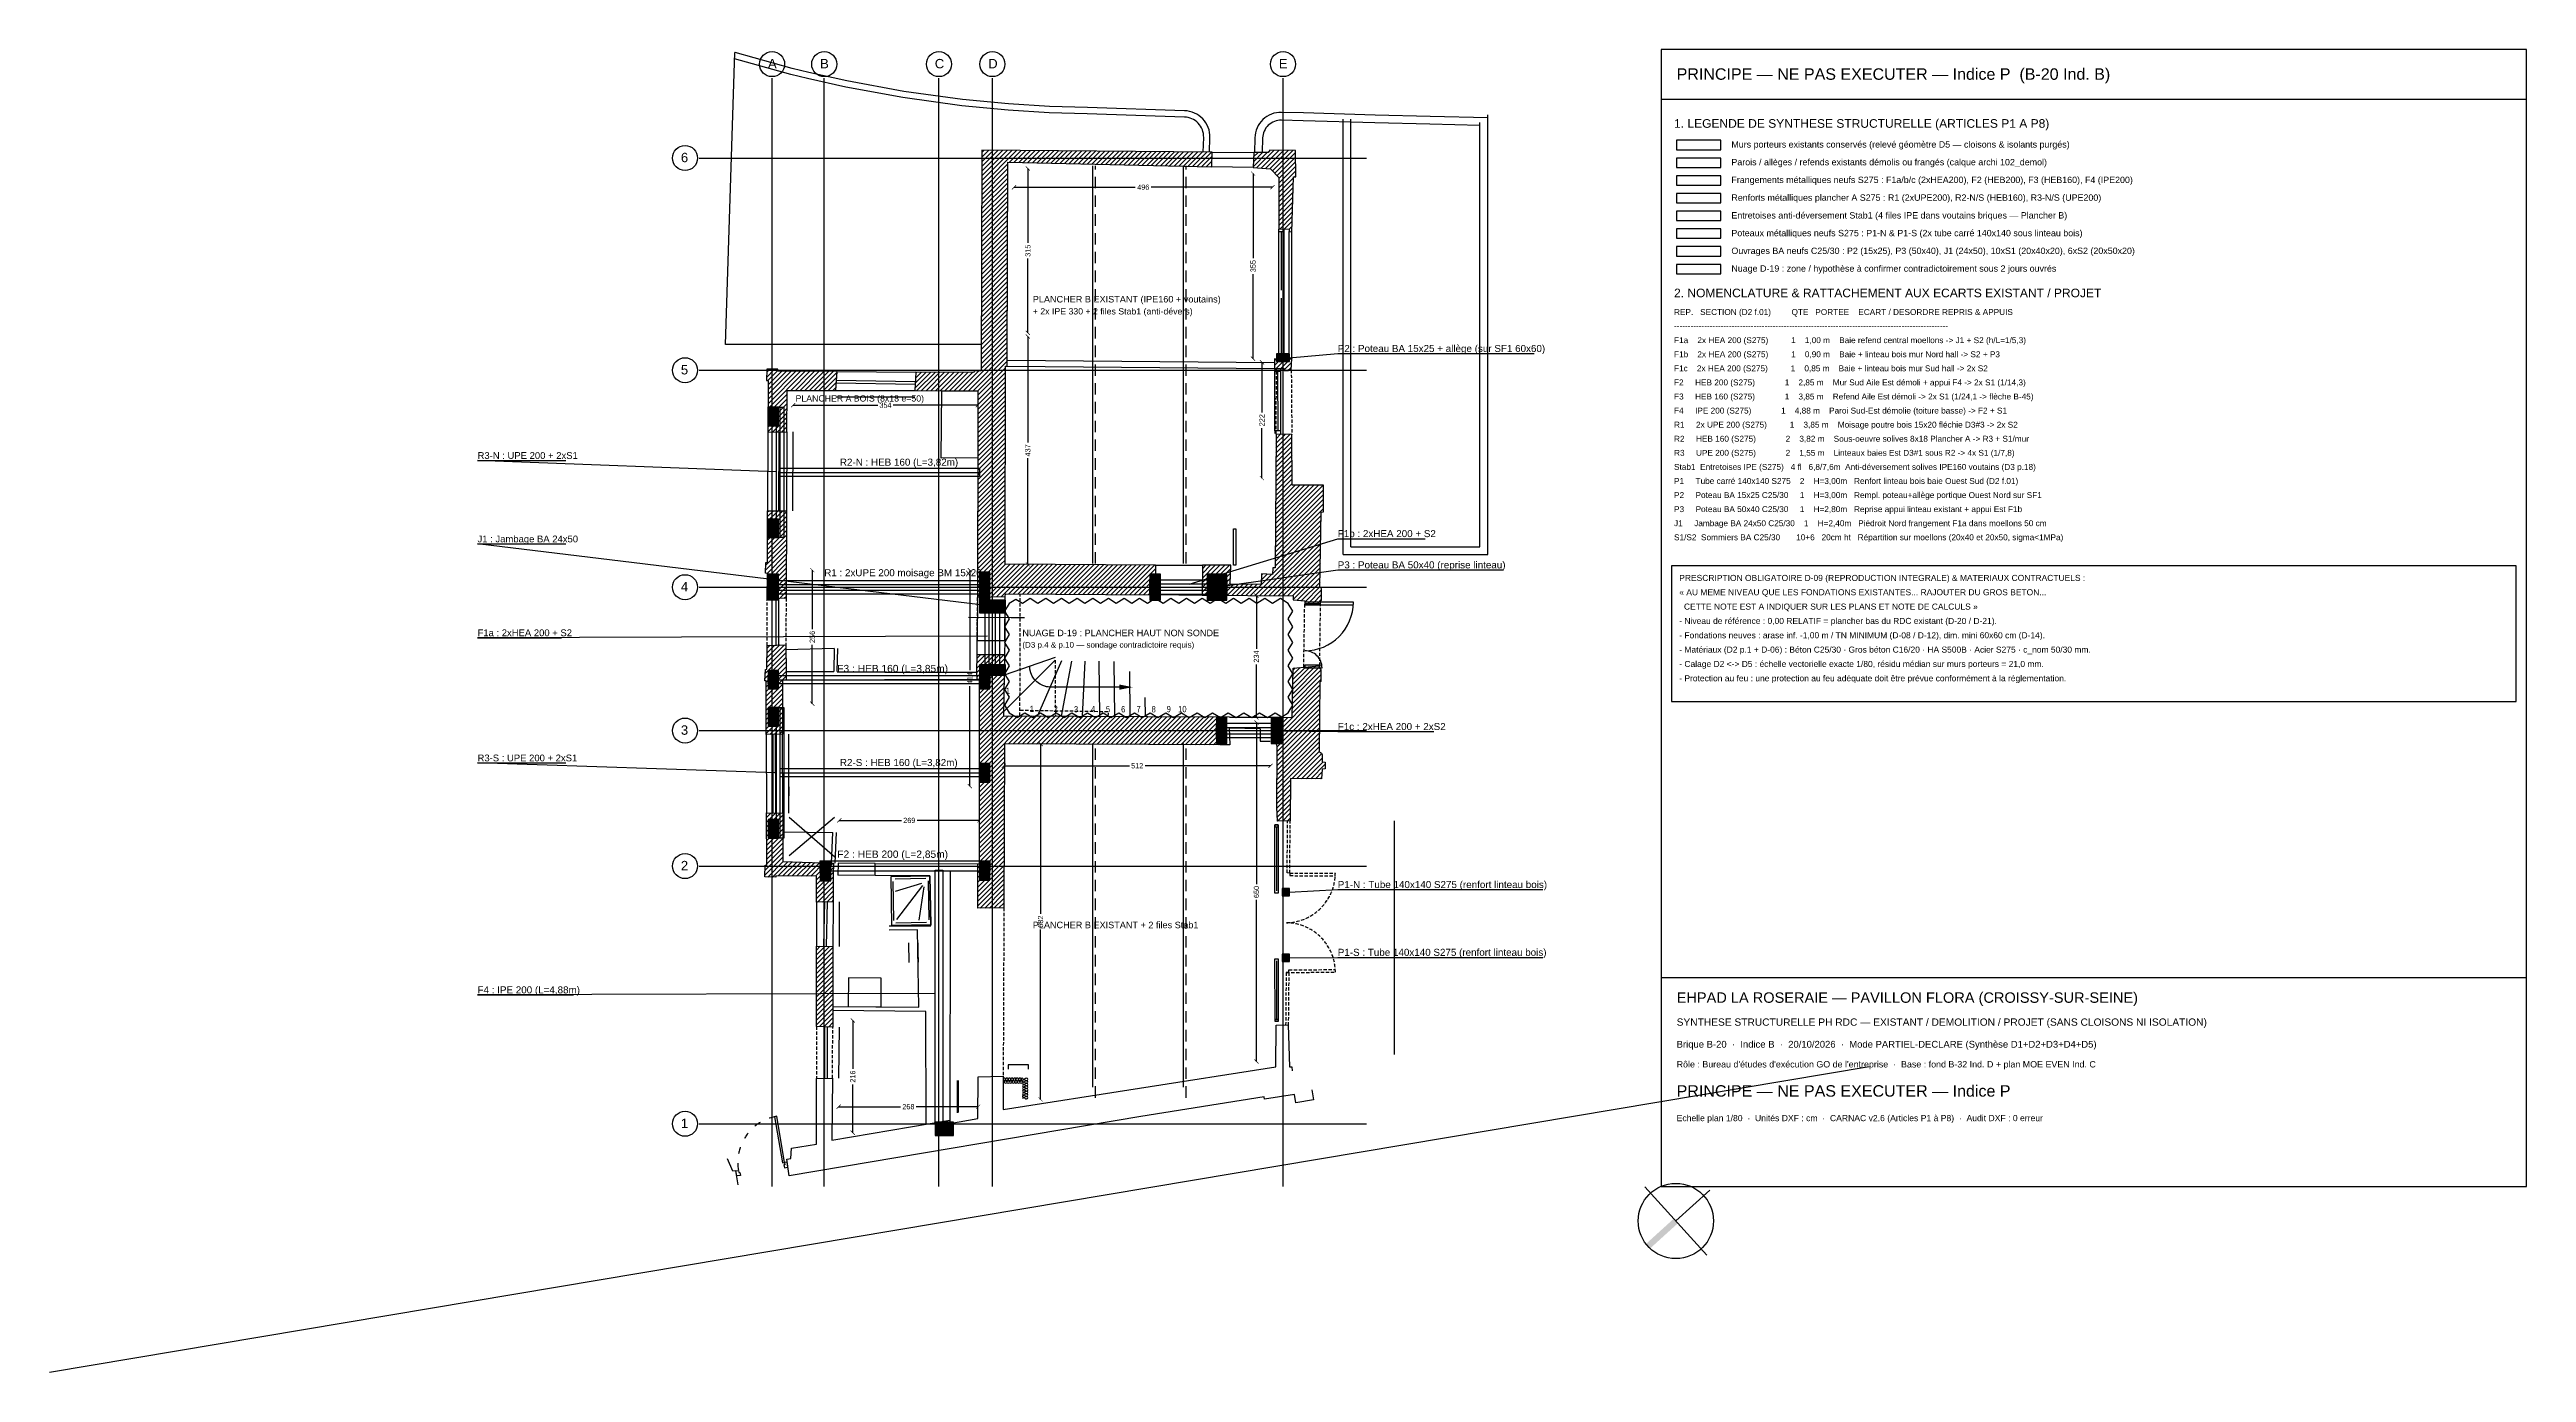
# Model space of a CAD drawing. Header units: centimetres. Extents: x 7169 to 11920, y 3983 to 6520.
import ezdxf

# ---------------------------------------------------------------- set-up
doc = ezdxf.new("R2010")
doc.units = ezdxf.units.CM
doc.linetypes.add('CACHE', pattern=[9.525, 6.35, -3.175])
doc.linetypes.add('PROJECTION', pattern=[0.3, 0.12, -0.18])
for name, color, linetype in [('010_mur', 8, 'Continuous'), ('030_menuiserie', 9, 'Continuous'), ('070_trait-fin', 9, 'Continuous'), ('075_cotation', 9, 'Continuous'), ('097_traits-fins-005', 4, 'Continuous'), ('ARCHI-DEMOL', 30, 'Continuous'), ('STRUCT-BA', 3, 'Continuous'), ('STRUCT-CARTOUCHE', 7, 'Continuous'), ('STRUCT-EXIST-POUTRES', 8, 'Continuous'), ('STRUCT-FRANGEMENTS', 1, 'Continuous'), ('STRUCT-HYP-D19', 6, 'Continuous'), ('STRUCT-POTEAUX-METAL', 6, 'Continuous'), ('STRUCT-RENFORTS', 5, 'Continuous'), ('STRUCT-STAB', 4, 'Continuous'), ('STRUCT-TEXTE', 7, 'Continuous'), ('STRUCT-TRAME', 8, 'Continuous')]:
    doc.layers.add(name, color=color, linetype=linetype)
doc.styles.add('ARIAL', font='arial.ttf')
doc.styles.add('clem', font='swissc.ttf')
doc.styles.get("Standard").update_dxf_attribs({"font": 'arial.ttf'})
doc.dimstyles.get("Standard").update_dxf_attribs({"dimtxt": 10, "dimasz": 8, "dimexe": 50, "dimexo": 20, "dimgap": 4, "dimtad": 1, "dimdec": 0, "dimrnd": 0.5, "dimzin": 9, "dimtxsty": 'Standard', "dimblk": 'ARCHTICK', "dimcen": 0, "dimse1": 1, "dimse2": 1, "dimclrd": 4, "dimclre": 4, "dimclrt": 4, "dimazin": 3, "dimtfac": 1, "dimtdec": 0, "dimtmove": 2, "dimatfit": 3, "dimldrblk": 'NONE', "dimlwd": -1})
pattern_1 = [(45.21487, (-11671.396, -4335.0017), (-4.5069355, 4.4732575), [])]

msp = doc.modelspace()

# ---------------------------------------------------------------- texts
at = {"layer": '070_trait-fin', "style": 'clem'}
for s, p in [('1', (9003.1, 5284.2)), ('1', (9049.2, 5249.5)), ('2', (9095, 5249.5)), ('3', (9134, 5248.9)), ('4', (9166.6, 5248.9)), ('5', (9195.3, 5248.9)), ('6', (9224.4, 5248.9)), ('7', (9253.9, 5248.9)), ('8', (9282.9, 5248.9)), ('9', (9311.9, 5249.3)), ('10', (9334, 5249.3))]:
    msp.add_text(s, height=12, dxfattribs=at).set_placement(p)
at = {"layer": 'STRUCT-BA'}
for s, height, p in [('P2 : Poteau BA 15x25 + allège (sur SF1 60x60)', 13.5, (9640, 5940)), ('J1 : Jambage BA 24x50', 13, (7990, 5575)), ('P3 : Poteau BA 50x40 (reprise linteau)', 13.5, (9640, 5525))]:
    msp.add_text(s, height=height, dxfattribs=at).set_placement(p)
at = {"layer": 'STRUCT-CARTOUCHE'}
for s, height, p in [('EHPAD LA ROSERAIE — PAVILLON FLORA (CROISSY-SUR-SEINE)', 20, (10290, 4692)), ('SYNTHESE STRUCTURELLE PH RDC — EXISTANT / DEMOLITION / PROJET (SANS CLOISONS NI ISOLATION)', 14, (10290, 4648)), ('Brique B-20  ·  Indice B  ·  20/10/2026  ·  Mode PARTIEL-DECLARE (Synthèse D1+D2+D3+D4+D5)', 13, (10290, 4606)), ("Rôle : Bureau d'études d'exécution GO de l'entreprise  ·  Base : fond B-32 Ind. D + plan MOE EVEN Ind. C", 12.2, (10290, 4568)), ('Echelle plan 1/80  ·  Unités DXF : cm  ·  CARNAC v2.6 (Articles P1 à P8)  ·  Audit DXF : 0 erreur', 11.8, (10290, 4465))]:
    msp.add_text(s, height=height, dxfattribs=at).set_placement(p)
at = {"layer": 'STRUCT-FRANGEMENTS'}
for s, height, p in [('PRINCIPE — NE PAS EXECUTER — Indice P  (B-20 Ind. B)', 22, (10290, 6462)), ('F1b : 2xHEA 200 + S2', 13.5, (9640, 5585)), ('PRESCRIPTION OBLIGATOIRE D-09 (REPRODUCTION INTEGRALE) & MATERIAUX CONTRACTUELS :', 11.6, (10295, 5501)), ('« AU MEME NIVEAU QUE LES FONDATIONS EXISTANTES... RAJOUTER DU GROS BETON...', 11.6, (10295, 5473.5)), ('  CETTE NOTE EST A INDIQUER SUR LES PLANS ET NOTE DE CALCULS »', 11.6, (10295, 5446)), ('F1a : 2xHEA 200 + S2', 13, (7990, 5395)), ('F3 : HEB 160 (L=3,85m)', 14, (8680, 5326)), ('F1c : 2xHEA 200 + 2xS2', 13.5, (9640, 5215)), ('F2 : HEB 200 (L=2,85m)', 14, (8680, 4970)), ('F4 : IPE 200 (L=4,88m)', 13.5, (7990, 4710)), ('PRINCIPE — NE PAS EXECUTER — Indice P', 22, (10290, 4512))]:
    msp.add_text(s, height=height, dxfattribs=at).set_placement(p)
at = {"layer": 'STRUCT-HYP-D19'}
for s, height, p in [('(D3 p.4 & p.10 — sondage contradictoire requis)', 11, (9035, 5373)), ('NUAGE D-19 : PLANCHER HAUT NON SONDE', 12.5, (9035, 5395))]:
    msp.add_text(s, height=height, dxfattribs=at).set_placement(p)
at = {"layer": 'STRUCT-POTEAUX-METAL'}
for s, p in [('P1-N : Tube 140x140 S275 (renfort linteau bois)', (9640, 4912)), ('P1-S : Tube 140x140 S275 (renfort linteau bois)', (9640, 4782))]:
    msp.add_text(s, height=13.5, dxfattribs=at).set_placement(p)
at = {"layer": 'STRUCT-RENFORTS'}
for s, height, p in [('R3-N : UPE 200 + 2xS1', 13, (7990, 5735)), ('R2-N : HEB 160 (L=3,82m)', 13.5, (8685, 5722)), ('R1 : 2xUPE 200 moisage BM 15x20', 13.5, (8655, 5510)), ('R3-S : UPE 200 + 2xS1', 13, (7990, 5155)), ('R2-S : HEB 160 (L=3,82m)', 13.5, (8685, 5146))]:
    msp.add_text(s, height=height, dxfattribs=at).set_placement(p)
at = {"layer": 'STRUCT-STAB'}
for s, height, p in [('PLANCHER B EXISTANT (IPE160 + voutains)', 12.5, (9055, 6035)), ('+ 2x IPE 330 + 2 files Stab1 (anti-dévers)', 12, (9055, 6012)), ('PLANCHER B EXISTANT + 2 files Stab1', 12.5, (9055, 4835))]:
    msp.add_text(s, height=height, dxfattribs=at).set_placement(p)
at = {"layer": 'STRUCT-TEXTE'}
for s, height, p in [('1. LEGENDE DE SYNTHESE STRUCTURELLE (ARTICLES P1 A P8)', 16.5, (10285, 6370)), ('Murs porteurs existants conservés (relevé géomètre D5 — cloisons & isolants purgés)', 12.2, (10395, 6332)), ('Parois / allèges / refends existants démolis ou frangés (calque archi 102_demol)', 12.2, (10395, 6298)), ('Frangements métalliques neufs S275 : F1a/b/c (2xHEA200), F2 (HEB200), F3 (HEB160), F4 (IPE200)', 12.2, (10395, 6264)), ('Renforts métalliques plancher A S275 : R1 (2xUPE200), R2-N/S (HEB160), R3-N/S (UPE200)', 12.2, (10395, 6230)), ('Entretoises anti-déversement Stab1 (4 files IPE dans voutains briques — Plancher B)', 12.2, (10395, 6196)), ('Ouvrages BA neufs C25/30 : P2 (15x25), P3 (50x40), J1 (24x50), 10xS1 (20x40x20), 6xS2 (20x50x20)', 12.2, (10395, 6128)), ('Poteaux métalliques neufs S275 : P1-N & P1-S (2x tube carré 140x140 sous linteau bois)', 12.2, (10395, 6162)), ('Nuage D-19 : zone / hypothèse à confirmer contradictoirement sous 2 jours ouvrés', 12.2, (10395, 6094)), ('2. NOMENCLATURE & RATTACHEMENT AUX ECARTS EXISTANT / PROJET', 16.5, (10285, 6045)), ('----------------------------------------------------------------------------------------------------', 11.3, (10285, 5984)), ('REP.   SECTION (D2 f.01)         QTE   PORTEE    ECART / DESORDRE REPRIS & APPUIS', 11.3, (10285, 6011)), ('F1a    2x HEA 200 (S275)          1    1,00 m    Baie refend central moellons -> J1 + S2 (h/L=1/5,3)', 11.3, (10285, 5957)), ('F1b    2x HEA 200 (S275)          1    0,90 m    Baie + linteau bois mur Nord hall -> S2 + P3', 11.3, (10285, 5930)), ('F1c    2x HEA 200 (S275)          1    0,85 m    Baie + linteau bois mur Sud hall -> 2x S2', 11.3, (10285, 5903)), ('PLANCHER A BOIS (8x18 e=50)', 12, (8600, 5845)), ('F2     HEB 200 (S275)             1    2,85 m    Mur Sud Aile Est démoli + appui F4 -> 2x S1 (1/14,3)', 11.3, (10285, 5876)), ('F3     HEB 160 (S275)             1    3,85 m    Refend Aile Est démoli -> 2x S1 (1/24,1 -> flèche B-45)', 11.3, (10285, 5849)), ('F4     IPE 200 (S275)             1    4,88 m    Paroi Sud-Est démolie (toiture basse) -> F2 + S1', 11.3, (10285, 5822)), ('R1     2x UPE 200 (S275)          1    3,85 m    Moisage poutre bois 15x20 fléchie D3#3 -> 2x S2', 11.3, (10285, 5795)), ('R2     HEB 160 (S275)             2    3,82 m    Sous-oeuvre solives 8x18 Plancher A -> R3 + S1/mur', 11.3, (10285, 5768)), ('R3     UPE 200 (S275)             2    1,55 m    Linteaux baies Est D3#1 sous R2 -> 4x S1 (1/7,8)', 11.3, (10285, 5741)), ('Stab1  Entretoises IPE (S275)   4 fl   6,8/7,6m  Anti-déversement solives IPE160 voutains (D3 p.18)', 11.3, (10285, 5714)), ('P1     Tube carré 140x140 S275    2    H=3,00m   Renfort linteau bois baie Ouest Sud (D2 f.01)', 11.3, (10285, 5687)), ('P2     Poteau BA 15x25 C25/30     1    H=3,00m   Rempl. poteau+allège portique Ouest Nord sur SF1', 11.3, (10285, 5660)), ('J1     Jambage BA 24x50 C25/30    1    H=2,40m   Piédroit Nord frangement F1a dans moellons 50 cm', 11.3, (10285, 5606)), ('P3     Poteau BA 50x40 C25/30     1    H=2,80m   Reprise appui linteau existant + appui Est F1b', 11.3, (10285, 5633)), ('S1/S2  Sommiers BA C25/30       10+6   20cm ht   Répartition sur moellons (20x40 et 20x50, sigma<1MPa)', 11.3, (10285, 5579)), ('- Niveau de référence : 0,00 RELATIF = plancher bas du RDC existant (D-20 / D-21).', 11.6, (10295, 5418.5)), ('- Fondations neuves : arase inf. -1,00 m / TN MINIMUM (D-08 / D-12), dim. mini 60x60 cm (D-14).', 11.6, (10295, 5391)), ('- Matériaux (D2 p.1 + D-06) : Béton C25/30 · Gros béton C16/20 · HA S500B · Acier S275 · c_nom 50/30 mm.', 11.6, (10295, 5363.5)), ('- Calage D2 <-> D5 : échelle vectorielle exacte 1/80, résidu médian sur murs porteurs = 21,0 mm.', 11.6, (10295, 5336)), ('- Protection au feu : une protection au feu adéquate doit être prévue conformément à la réglementation.', 11.6, (10295, 5308.5))]:
    msp.add_text(s, height=height, dxfattribs=at).set_placement(p)
at = {"layer": 'STRUCT-TRAME'}
for s, p in [('A', (8547, 6484)), ('B', (8647, 6484)), ('C', (8867, 6484)), ('D', (8969.5, 6484)), ('E', (9527, 6484)), ('6', (8380, 6304)), ('5', (8380, 5897)), ('4', (8380, 5481)), ('3', (8380, 5206)), ('2', (8380, 4946.1)), ('1', (8380, 4452))]:
    msp.add_text(s, height=18, dxfattribs=at).set_placement(p)

# ---------------------------------------------------------------- blocks, each defined once
blk = doc.blocks.new('*U1201')
for points in [[(0.05, -0.042), (0.05, 0), (0, 0), (0, -0.072), (0.035, -0.072), (0.035, -0.042)], [(0.065, -0.072), (0.035, -0.072), (0.035, -0.721), (0.065, -0.721)], [(0.668, -0.042), (0.668, 0), (0.718, 0), (0.718, -0.072), (0.683, -0.072), (0.683, -0.042)]]:
    blk.add_lwpolyline(points, close=True)
at = {"linetype": 'PROJECTION', "ltscale": 0.75}
blk.add_arc((0.035, -0.073), 0.648, 271.6999, 0.0451, dxfattribs=at)
blk = doc.blocks.new('Murs porteurs selon geometre projet')
at = {"layer": '010_mur'}
h = blk.add_hatch(dxfattribs=at)
h.set_pattern_fill('ANSI31', color=4, scale=2, angle=0.2149)
h.set_pattern_definition(pattern_1)
edge = h.paths.add_edge_path()
edge.add_line((-2690.4, 1231.6), (-2691.2, 1611.5))
edge.add_line((-2691.2, 1611.5), (-2687.8, 1611.5))
edge.add_line((-2687.8, 1611.5), (-2687.8, 1622.5))
edge.add_line((-2687.8, 1622.5), (-2688.1, 2002.9))
edge.add_line((-2688.1, 2002.9), (-2296.6, 1995))
edge.add_line((-2296.6, 1995), (-2296.1, 2023.3))
edge.add_line((-2296.1, 2023.3), (-2738, 2025.7))
edge.add_line((-2738, 2025.7), (-2737.5, 1602.6))
edge.add_line((-2737.5, 1602.6), (-2751, 1601.5))
edge.add_line((-2751, 1601.5), (-2751.6, 1599.2))
edge.add_line((-2751.6, 1599.2), (-2863.1, 1599.6))
edge.add_line((-2863.1, 1599.6), (-2865, 1564))
edge.add_line((-2865, 1564), (-2812.9, 1564))
edge.add_line((-2812.9, 1564), (-2744, 1564.3))
edge.add_line((-2744, 1564.3), (-2743.6, 1435.3))
edge.add_line((-2743.6, 1435.3), (-2743.1, 1231.5))
edge.add_line((-2743.1, 1231.5), (-2690.5, 1231.6))
h = blk.add_hatch(dxfattribs=at)
h.set_pattern_fill('ANSI31', color=4, scale=2, angle=0.2149)
h.set_pattern_definition(pattern_1)
h.paths.add_polyline_path([(-2168, 1876.3), (-2147.9, 1877.1), (-2148, 1871.7), (-2142.6, 1871.4), (-2140.1, 1976.7), (-2135.7, 1976.8), (-2136.1, 2027.4), (-2185.7, 2027.4), (-2189, 2022.9), (-2216.2, 2023.2), (-2217.6, 1994.6), (-2183.9, 1992), (-2168, 1975.6)])
at = {"layer": '010_mur', "lineweight": 5}
h = blk.add_hatch(dxfattribs=at)
h.set_pattern_fill('ANSI31', color=4, scale=2, angle=0.2149)
h.set_pattern_definition(pattern_1)
h.paths.add_polyline_path([(-2175.2, 1627.8), (-2175.3, 1609.2), (-2156.6, 1609.1), (-2156.6, 1605.1), (-2148.2, 1605), (-2148.1, 1607.1), (-2142.8, 1606.8), (-2141.9, 1628.5), (-2148.1, 1629), (-2148.6, 1626.7)])
at = {"layer": '010_mur'}
h = blk.add_hatch(dxfattribs=at)
h.set_pattern_fill('ANSI31', color=4, scale=2, angle=0.2149)
h.set_pattern_definition(pattern_1)
h.paths.add_polyline_path([(-3146.2, 1483.5), (-3109.8, 1483.8), (-3109.7, 1563.6), (-3016.4, 1563.7), (-3013.7, 1600.2), (-3126.8, 1600.6), (-3127.9, 1604.3), (-3149, 1603.9), (-3149, 1582.1), (-3146.1, 1581.8)])
h = blk.add_hatch(dxfattribs=at)
h.set_pattern_fill('ANSI31', color=4, scale=2, angle=0.2149)
h.set_pattern_definition(pattern_1)
h.paths.add_polyline_path([(-2402.1, 1174.5), (-2402.1, 1231.5), (-2690.5, 1231.6), (-2743.1, 1231.5), (-2743, 1168.1), (-2689.7, 1169.7), (-2689.6, 1175.2)])
h.paths.add_polyline_path([(-2311.9, 1231.4), (-2311.9, 1174.1), (-2137.3, 1173.5), (-2137.4, 1165.4), (-2115.1, 1163.6), (-2115.3, 1158.5), (-2085, 1158.7), (-2084.9, 1163.1), (-2082.9, 1165.1), (-2083, 1187.2), (-2086.2, 1189.8), (-2084.6, 1334.1), (-2080.1, 1334.5), (-2080.2, 1385.4), (-2140.1, 1385.4), (-2141.3, 1482.5), (-2171.6, 1483), (-2172.1, 1226.7), (-2176.8, 1226.9), (-2177.1, 1214.1), (-2198.3, 1215.1), (-2198.9, 1195), (-2258.6, 1195.1), (-2257.3, 1231.6)])
h = blk.add_hatch(dxfattribs=at)
h.set_pattern_fill('ANSI31', color=4, scale=2, angle=0.2149)
h.set_pattern_definition(pattern_1)
h.paths.add_polyline_path([(-3146.2, 1163.3), (-3146.2, 1212.5), (-3149.8, 1212.7), (-3149.1, 1233.4), (-3146.3, 1233.6), (-3146.3, 1332.6), (-3110, 1332.5), (-3110.2, 1165.1)])
h = blk.add_hatch(dxfattribs=at)
h.set_pattern_fill('ANSI31', color=4, scale=2, angle=0.2149)
h.set_pattern_definition(pattern_1)
h.paths.add_polyline_path([(-3109.7, 1007.7), (-3109.7, 1024.5), (-3110.3, 1075.8), (-3146.3, 1074.4), (-3146.4, 1028.5), (-3149.4, 1028.3), (-3150.4, 1006.7), (-3148, 1006.5), (-3147.3, 903.4), (-3116, 904.4), (-3116.6, 1007.6)])
h = blk.add_hatch(dxfattribs=at)
h.set_pattern_fill('ANSI31', color=4, scale=2, angle=0.2149)
h.set_pattern_definition(pattern_1)
edge = h.paths.add_edge_path()
edge.add_line((-2177.9, 940.2), (-2138.4, 940.1))
edge.add_line((-2138.4, 940.1), (-2137.2, 1034.8))
edge.add_line((-2137.2, 1034.8), (-2086.3, 1039))
edge.add_line((-2086.3, 1039), (-2086.4, 1034.4))
edge.add_line((-2086.4, 1034.4), (-2083.9, 1032))
edge.add_line((-2083.9, 1032), (-2083.6, 1009.2))
edge.add_line((-2083.6, 1009.2), (-2086.1, 1007.6))
edge.add_line((-2086.1, 1007.6), (-2086.4, 874.9))
edge.add_arc((-2083, 876.4), 3.71, 204.38, 256.8367)
edge.add_arc((-2084.7, 869.3), 3.64, -0.6892, 76.8367, ccw=False)
edge.add_line((-2081, 869.2), (-2080.8, 854.8))
edge.add_line((-2080.8, 854.8), (-2074.8, 854.2))
edge.add_line((-2074.8, 854.2), (-2075, 841.6))
edge.add_line((-2075, 841.6), (-2081, 840.8))
edge.add_line((-2081, 840.8), (-2081.6, 822.5))
edge.add_line((-2081.6, 822.5), (-2141.2, 822.7))
edge.add_line((-2141.2, 822.7), (-2141.6, 741.9))
edge.add_line((-2141.6, 741.9), (-2165.7, 740.7))
edge.add_line((-2165.7, 740.7), (-2167.7, 767.9))
edge.add_line((-2167.7, 767.9), (-2167.4, 879.3))
edge.add_arc((-2179.1, 882.2), 12.1, 346.1269, 443.5219)
edge.add_line((-2177.7, 894.2), (-2177.9, 940.2))
h.paths.add_polyline_path([(-2737.4, 657), (-2738.9, 1010.5), (-2743.4, 1010.5), (-2743.5, 1024.6), (-2743.4, 1058.6), (-2690.8, 1058.7), (-2692.2, 941.1), (-2277.5, 940.4), (-2277.3, 887), (-2601.4, 887.2), (-2690.1, 887.2), (-2690.2, 572.6), (-2740.2, 572.2), (-2740.5, 643.2), (-2740.6, 657)])
h = blk.add_hatch(dxfattribs=at)
h.set_pattern_fill('ANSI31', color=4, scale=2, angle=0.2149)
h.set_pattern_definition(pattern_1)
h.paths.add_polyline_path([(-3017.6, 657.2), (-3018, 634.4), (-3017.9, 583.4), (-3049.8, 582.3), (-3050.1, 632.4), (-3127.8, 632.4), (-3128, 630.1), (-3149.1, 630.3), (-3148.5, 652.7), (-3145.5, 652.8), (-3146.2, 753), (-3115.1, 752.9), (-3114.5, 660), (-3021.1, 657.1)])
at = {"layer": '010_mur', "lineweight": 5}
h = blk.add_hatch(dxfattribs=at)
h.set_pattern_fill('ANSI31', color=4, scale=2, angle=0.2149)
h.set_pattern_definition(pattern_1)
h.paths.add_polyline_path([(-3017.3, 375), (-3017.5, 342.5), (-3048.7, 343.9), (-3049.4, 497.7), (-3017.8, 497.6), (-3017.6, 382.3)])
at = {"layer": '010_mur', "flags": 128}
for points in [[(-2690.4, 1231.6), (-2691.2, 1611.5), (-2687.8, 1611.5), (-2687.8, 1622.5), (-2688.1, 2002.9), (-2296.6, 1995), (-2296.1, 2023.3), (-2738, 2025.7), (-2737.5, 1602.6), (-2751, 1601.5), (-2751.6, 1599.2), (-2863.1, 1599.6), (-2865, 1564), (-2812.9, 1564), (-2744, 1564.3), (-2743.6, 1435.3), (-2743.1, 1231.5)], [(-2311.9, 1174), (-2137.3, 1173.5), (-2137.4, 1165.4), (-2115.1, 1163.6), (-2115.3, 1158.5), (-2085, 1158.7), (-2084.9, 1163.1), (-2082.9, 1165.1), (-2083, 1187.2), (-2086.2, 1189.8), (-2084.6, 1334.1), (-2080.1, 1334.5), (-2080.2, 1385.4), (-2140.1, 1385.4), (-2141.3, 1482.5), (-2171.6, 1483), (-2172.1, 1226.7), (-2176.8, 1226.9), (-2177.1, 1214.1), (-2198.3, 1215.1), (-2198.9, 1195), (-2258.6, 1195.1), (-2257.3, 1231.6), (-2311.9, 1231.3)], [(-3146.2, 1163.3), (-3146.2, 1212.5), (-3149.8, 1212.7), (-3149.1, 1233.4), (-3146.3, 1233.6), (-3146.3, 1332.6), (-3110, 1332.5), (-3110.2, 1165.1), (-3146.2, 1163.3)], [(-2743.1, 1231.5), (-2743, 1168.1), (-2689.7, 1169.7)], [(-2401.9, 1231.3), (-2690.5, 1231.6)], [(-2401.9, 1231.3), (-2401.9, 1174.3)], [(-2311.9, 1231.3), (-2311.9, 1174)], [(-2689.7, 1169.7), (-2689.6, 1175.2), (-2401.9, 1174.3)], [(-3147.3, 903.4), (-3148, 1006.5), (-3150.4, 1006.7), (-3149.4, 1028.3), (-3146.4, 1028.5), (-3146.3, 1074.4), (-3110.3, 1075.8), (-3109.7, 1024.5), (-3109.7, 1007.7), (-3116.6, 1007.6)], [(-2737.4, 657), (-2738.9, 1010.5), (-2743.4, 1010.5), (-2743.5, 1024.6), (-2743.4, 1058.6), (-2690.8, 1058.7), (-2692.2, 941.1), (-2277.5, 940.4), (-2277.3, 887), (-2690.1, 887.2), (-2690.2, 572.6), (-2740.2, 572.2), (-2740.5, 643.2), (-2740.6, 657), (-2737.4, 657)], [(-3116.6, 1007.6), (-3116, 904.4), (-3147.3, 903.4)], [(-2690.6, 659.5), (-2690.1, 659.5)], [(-3017.3, 375), (-3017.5, 342.5), (-3048.7, 343.9), (-3049.4, 497.7), (-3017.8, 497.6), (-3017.6, 382.3), (-3017.3, 375)]]:
    blk.add_lwpolyline(points, dxfattribs=at)
for points in [[(-2168, 1876.3), (-2147.9, 1877.1), (-2148, 1871.7), (-2142.6, 1871.4), (-2140.1, 1976.7), (-2135.7, 1976.8), (-2136.1, 2027.4), (-2185.7, 2027.4), (-2189, 2022.9), (-2216.2, 2023.2), (-2217.6, 1994.6), (-2183.9, 1992), (-2168, 1975.6)], [(-2175.2, 1627.8), (-2175.3, 1609.2), (-2156.6, 1609.1), (-2156.6, 1605.1), (-2148.2, 1605), (-2148.1, 1607.1), (-2142.8, 1606.8), (-2141.9, 1628.5), (-2148.1, 1629), (-2148.6, 1626.7)], [(-3146.2, 1483.5), (-3109.8, 1483.8), (-3109.7, 1563.6), (-3016.4, 1563.7), (-3013.7, 1600.2), (-3126.8, 1600.6), (-3127.9, 1604.3), (-3149, 1603.9), (-3149, 1582.1), (-3146.1, 1581.8)], [(-3017.6, 657.2), (-3018, 634.4), (-3017.9, 583.4), (-3049.8, 582.3), (-3050.1, 632.4), (-3127.8, 632.4), (-3128, 630.1), (-3149.1, 630.3), (-3148.5, 652.7), (-3145.5, 652.8), (-3146.2, 753), (-3115.1, 752.9), (-3114.5, 660), (-3021.1, 657.1)]]:
    blk.add_lwpolyline(points, close=True, dxfattribs=at)
blk.add_lwpolyline([(-2177.9, 940.2), (-2138.4, 940.1), (-2137.2, 1034.8), (-2086.3, 1039), (-2086.4, 1034.4), (-2083.9, 1032), (-2083.6, 1009.2), (-2086.1, 1007.6), (-2086.4, 874.9, 0.232968), (-2083.9, 872.8, -0.351792), (-2081, 869.2), (-2080.8, 854.8), (-2074.8, 854.2), (-2075, 841.6), (-2081, 840.8), (-2081.6, 822.5), (-2141.2, 822.7), (-2141.6, 741.9), (-2165.7, 740.7), (-2167.7, 767.9), (-2167.4, 879.3, 0.452542), (-2177.7, 894.2)], format="xyb", close=True, dxfattribs=at)
at = {"layer": '030_menuiserie', "flags": 128}
for points in [[(-2147.2, 1629), (-2148, 1871.7)], [(-2141.9, 1628.5), (-2143, 1871.4)], [(-2864.3, 1575.9), (-3015.4, 1577.8)], [(-2864.3, 1580.9), (-3015.3, 1582.8)], [(-3129.5, 1332.5), (-3129.9, 1483.7)], [(-3124.5, 1332.5), (-3124.9, 1483.7)], [(-3133.6, 752.9), (-3134.2, 903.9)], [(-3128.6, 752.9), (-3129.2, 904)], [(-3034.1, 583.1), (-3035.6, 497.7)], [(-3029.1, 583), (-3030.6, 497.6)]]:
    blk.add_lwpolyline(points, dxfattribs=at)
at = {"layer": '030_menuiserie'}
blk.add_lwpolyline([(-2082.1, 1040.2), (-2114.7, 1040.1), (-2114.7, 1035.1), (-2081.7, 1035.2, 0.414214), (-2114.8, 1068.1, 0.414214), (-2022.1, 1161.4), (-2115.1, 1161.1), (-2115.1, 1156.1), (-2022.1, 1156.4)], format="xyb", dxfattribs=at)
at = {"layer": '070_trait-fin', "linetype": 'CACHE'}
for p, q in [((-2148.3, 450.9), (-2053.9, 451.8)), ((-2143.3, 455.9), (-2054, 456.8))]:
    blk.add_line(p, q, dxfattribs=at)
at = {"layer": '070_trait-fin'}
for points in [[(-3013.7, 1600.2), (-2863.1, 1599.6)], [(-3146.2, 1483.5), (-3146.3, 1332.6)], [(-3049.8, 582.3), (-3049.4, 497.7)]]:
    blk.add_lwpolyline(points, dxfattribs=at)
at = {"layer": '070_trait-fin', "linetype": 'CACHE', "flags": 128}
for points in [[(-2171.6, 1483), (-2171, 1609.2)], [(-2142.8, 1606.8), (-2141.3, 1482.5)], [(-3146.3, 1074.4), (-3146.2, 1163.3)], [(-3110.2, 1165.1), (-3110.3, 1075.8)], [(-2743.4, 1085.2), (-2743, 1168.1)], [(-2660.7, 941.1), (-2661.4, 1175.1)], [(-2116.8, 1036.5), (-2115.3, 1158.5)], [(-2086.3, 1039), (-2085, 1158.7)], [(-2491.3, 940.8), (-2491.2, 949.4), (-2660.7, 951.3)], [(-2690.2, 572.6), (-2690.3, 250.4)], [(-3048.7, 343.9), (-3048.3, 244.2)], [(-3017.9, 244.9), (-3017.5, 342.5)]]:
    blk.add_lwpolyline(points, dxfattribs=at)
at = {"layer": '070_trait-fin', "color": 7, "true_color": 0xffffff}
for points in [[(-3016.4, 1563.7), (-2865, 1564)], [(-3109.8, 1483.8), (-3110, 1332.5)], [(-3115.1, 752.9), (-3116, 904.4)], [(-3017.9, 583.4), (-3017.8, 497.6)]]:
    blk.add_lwpolyline(points, dxfattribs=at)
at = {"layer": '070_trait-fin', "flags": 128}
for points in [[(-2593.5, 1047.9), (-2692.1, 948.6)], [(-2692.1, 948.6), (-2593.5, 1047.9)], [(-2581.3, 1046.7), (-2626.9, 941)], [(-2562.3, 1046.6), (-2581.6, 940.9)], [(-2536.7, 1046.4), (-2541.2, 940.8)], [(-2509.7, 1046.3), (-2508.1, 940.8)], [(-2480.9, 1046.2), (-2479.4, 940.7)], [(-2451.1, 1027.2), (-2450.3, 940.7)], [(-2551.9, 996.9), (-2470.2, 996.9)], [(-2421.3, 976.9), (-2420.7, 940.6)], [(-3147.3, 903.4), (-3146.2, 753)]]:
    blk.add_lwpolyline(points, dxfattribs=at)
blk.add_lwpolyline([(-2470.2, 996.9, 10, 0, 0), (-2444.9, 996.9, 0, 0, 0)], format="xyseb", dxfattribs=at)
at = {"layer": '070_trait-fin', "linetype": 'CACHE'}
for points in [[(-2147.2, 641.7), (-2146.6, 741.9)], [(-2142.2, 641.6), (-2141.6, 741.9)], [(-2142.2, 641.6), (-2147.2, 641.7)], [(-2142.2, 641.6), (-2054.6, 641.5)], [(-2142.2, 641.6), (-2142.2, 636.6)], [(-2142.2, 636.6), (-2054.6, 636.5)], [(-2148.3, 450.9), (-2148.9, 350.7)], [(-2143.3, 450.9), (-2148.3, 450.9)], [(-2143.3, 451), (-2143.9, 350.7)], [(-2143.3, 451), (-2143.4, 455.9)]]:
    blk.add_lwpolyline(points, dxfattribs=at)
for centre, start, end in [((-2150.1, 641.7), 271.3776, 359.8812), ((-2149.3, 450.9), 0.5485, 89.0522)]:
    blk.add_arc(centre, 95.4, start, end, dxfattribs=at)
at = {"layer": '030_menuiserie', "xscale": 138.550195075006, "yscale": 138.550195075006, "zscale": 138.550195075006, "rotation": 189.9168593396885}
blk.add_blockref('*U1201', (-3102.5, 73.8), dxfattribs=at)
blk = doc.blocks.new('NORD')
for p, q in [((-149.9, 0), (149.9, 0)), ((0, 0), (0, -149.9))]:
    blk.add_line(p, q)
blk.add_circle((0, 0), 122.5)
blk.add_solid([(-10, 122.1), (10, 122.1), (-10, 0), (10, 0)])
blk = doc.blocks.new('*U1019')
at = {"layer": '097_traits-fins-005', "linetype": 'Continuous'}
for p, q in [((-2, 1), (-0.5, -1)), ((2, 1), (0.5, -1))]:
    blk.add_line(p, q, dxfattribs=at)
for centre, radius, start, end in [((0, 2.5), 2.51, 322.5484, 216.2881), ((-2.5, -2.5), 2.51, 269.4183, 36.2881), ((2.5, -2.5), 2.48, 142.7235, 269.8189)]:
    blk.add_arc(centre, radius, start, end, dxfattribs=at)
blk = doc.blocks.new('*U1020')
at = {"layer": '075_cotation', "color": 0, "linetype": 'ByBlock', "lineweight": -2, "transparency": 16777216}
for p in [(0, 0), (5, 0), (10, 0), (15, 0), (20, 0), (25, 0), (30, 0), (35, 0)]:
    blk.add_blockref('*U1019', p, dxfattribs=at)
blk = doc.blocks.new('*U1021')
at = {"layer": '097_traits-fins-005', "linetype": 'Continuous'}
for p, q in [((-2, 1), (-0.5, -1)), ((2, 1), (0.5, -1))]:
    blk.add_line(p, q, dxfattribs=at)
for centre, radius, start, end in [((0, 2.5), 2.51, 322.5484, 216.2881), ((-2.5, -2.5), 2.51, 269.4183, 36.2881), ((2.5, -2.5), 2.48, 142.7235, 269.8189)]:
    blk.add_arc(centre, radius, start, end, dxfattribs=at)
blk = doc.blocks.new('*U1018')
at = {"layer": '075_cotation', "color": 0, "linetype": 'ByBlock', "lineweight": -2, "transparency": 16777216}
for p in [(0, 0), (5, 0), (10, 0), (15, 0), (20, 0), (25, 0), (30, 0)]:
    blk.add_blockref('*U1021', p, dxfattribs=at)
blk = doc.blocks.new('_ArchTick')
at = {"color": 0, "linetype": 'ByBlock', "const_width": 0.15}
blk.add_lwpolyline([(-0.5, -0.5), (0.5, 0.5)], dxfattribs=at)
blk = doc.blocks.new('*D1113')
at = {"layer": '075_cotation', "color": 4, "transparency": 16777216}
for p, q in [((8709.7, 4658.2), (8709.7, 4565.6)), ((8709.7, 4442.8), (8709.7, 4535.3))]:
    blk.add_line(p, q, dxfattribs=at)
at = {"layer": 'Defpoints', "color": 0, "transparency": 16777216}
for p in [(8683.4, 4658.2), (8681.7, 4442.8), (8709.7, 4442.8)]:
    blk.add_point(p, dxfattribs=at)
at = {"layer": '075_cotation', "color": 4, "transparency": 16777216, "xscale": 8, "yscale": 8, "zscale": 8}
for p, rotation in [((8709.7, 4658.2), 90), ((8709.7, 4442.8), 270)]:
    blk.add_blockref('_ArchTick', p, dxfattribs=dict(at, rotation=rotation))
at = {"layer": '075_cotation', "color": 4, "transparency": 16777216, "insert": (8709.7, 4550.5), "char_height": 10, "attachment_point": 5, "rotation": 90, "style": 'ARIAL'}
blk.add_mtext('\\A1;216', dxfattribs=at)
blk = doc.blocks.new('_None')
blk = doc.blocks.new('*D1121')
at = {"layer": '075_cotation', "color": 4, "transparency": 16777216}
for p, q in [((9019, 6256), (9251.7, 6256)), ((9514.9, 6256), (9282.2, 6256))]:
    blk.add_line(p, q, dxfattribs=at)
at = {"layer": 'Defpoints', "color": 0, "transparency": 16777216}
for p in [(9019, 6291.8), (9514.9, 6270), (9514.9, 6256)]:
    blk.add_point(p, dxfattribs=at)
at = {"layer": '075_cotation', "color": 4, "transparency": 16777216, "xscale": 8, "yscale": 8, "zscale": 8, "rotation": 180}
blk.add_blockref('_ArchTick', (9019, 6256), dxfattribs=at)
at = {"layer": '075_cotation', "color": 4, "transparency": 16777216, "xscale": 8, "yscale": 8, "zscale": 8}
blk.add_blockref('_ArchTick', (9514.9, 6256), dxfattribs=at)
at = {"layer": '075_cotation', "color": 4, "transparency": 16777216, "insert": (9267, 6256), "char_height": 10, "attachment_point": 5, "style": 'ARIAL'}
blk.add_mtext('\\A1;496', dxfattribs=at)
blk = doc.blocks.new('*D1126')
at = {"layer": '075_cotation', "color": 4, "transparency": 16777216}
for p, q in [((8934.2, 5521.7), (8934.2, 5329.8)), ((8934.2, 5107.5), (8934.2, 5299.4))]:
    blk.add_line(p, q, dxfattribs=at)
at = {"layer": 'Defpoints', "color": 0, "transparency": 16777216}
for p in [(8934.2, 5521.7), (8949.4, 5521.7), (8952.5, 5107.5)]:
    blk.add_point(p, dxfattribs=at)
at = {"layer": '075_cotation', "color": 4, "transparency": 16777216, "xscale": 8, "yscale": 8, "zscale": 8}
for p, rotation in [((8934.2, 5521.7), 90), ((8934.2, 5107.5), 270)]:
    blk.add_blockref('_ArchTick', p, dxfattribs=dict(at, rotation=rotation))
at = {"layer": '075_cotation', "color": 4, "transparency": 16777216, "insert": (8934.2, 5314.6), "char_height": 10, "attachment_point": 5, "rotation": 90, "style": 'ARIAL'}
blk.add_mtext('\\A1;414', dxfattribs=at)
blk = doc.blocks.new('*D1128')
at = {"layer": '075_cotation', "color": 4, "transparency": 16777216}
for p, q in [((9045.6, 6291.8), (9045.6, 6149.4)), ((9045.6, 5976.8), (9045.6, 6119.2))]:
    blk.add_line(p, q, dxfattribs=at)
at = {"layer": 'Defpoints', "color": 0, "transparency": 16777216}
for p in [(9045.6, 6291.8), (9047.9, 6291.8), (9018, 5976.8)]:
    blk.add_point(p, dxfattribs=at)
at = {"layer": '075_cotation', "color": 4, "transparency": 16777216, "xscale": 8, "yscale": 8, "zscale": 8}
for p, rotation in [((9045.6, 6291.8), 90), ((9045.6, 5976.8), 270)]:
    blk.add_blockref('_ArchTick', p, dxfattribs=dict(at, rotation=rotation))
at = {"layer": '075_cotation', "color": 4, "transparency": 16777216, "insert": (9045.6, 6134.3), "char_height": 10, "attachment_point": 5, "rotation": 90, "style": 'ARIAL'}
blk.add_mtext('\\A1;315', dxfattribs=at)
blk = doc.blocks.new('*D1132')
at = {"layer": '075_cotation', "color": 4, "transparency": 16777216}
for p, q in [((8595.5, 5838), (8757.5, 5838)), ((8949.5, 5838), (8787.5, 5838))]:
    blk.add_line(p, q, dxfattribs=at)
at = {"layer": 'Defpoints', "color": 0, "transparency": 16777216}
for p in [(8595.5, 5828.1), (8949.5, 5838), (8949.5, 5828.2)]:
    blk.add_point(p, dxfattribs=at)
at = {"layer": '075_cotation', "color": 4, "transparency": 16777216, "xscale": 8, "yscale": 8, "zscale": 8, "rotation": 180}
blk.add_blockref('_ArchTick', (8595.5, 5838), dxfattribs=at)
at = {"layer": '075_cotation', "color": 4, "transparency": 16777216, "xscale": 8, "yscale": 8, "zscale": 8}
blk.add_blockref('_ArchTick', (8949.5, 5838), dxfattribs=at)
at = {"layer": '075_cotation', "color": 4, "transparency": 16777216, "insert": (8772.5, 5838), "char_height": 10, "attachment_point": 5, "style": 'ARIAL'}
blk.add_mtext('\\A1;354', dxfattribs=at)
blk = doc.blocks.new('*D1134')
at = {"layer": '075_cotation', "color": 4, "transparency": 16777216}
for p, q in [((8999.5, 5146.5), (9240.3, 5146.5)), ((9511.1, 5146.5), (9270.3, 5146.5))]:
    blk.add_line(p, q, dxfattribs=at)
at = {"layer": 'Defpoints', "color": 0, "transparency": 16777216}
for p in [(9511.1, 5146.5), (8999.5, 5113.7), (9511.1, 5113.8)]:
    blk.add_point(p, dxfattribs=at)
at = {"layer": '075_cotation', "color": 4, "transparency": 16777216, "xscale": 8, "yscale": 8, "zscale": 8, "rotation": 180}
blk.add_blockref('_ArchTick', (8999.5, 5146.5), dxfattribs=at)
at = {"layer": '075_cotation', "color": 4, "transparency": 16777216, "xscale": 8, "yscale": 8, "zscale": 8}
blk.add_blockref('_ArchTick', (9511.1, 5146.5), dxfattribs=at)
at = {"layer": '075_cotation', "color": 4, "transparency": 16777216, "insert": (9255.3, 5146.5), "char_height": 10, "attachment_point": 5, "style": 'ARIAL'}
blk.add_mtext('\\A1;512', dxfattribs=at)
blk = doc.blocks.new('*D1135')
at = {"layer": '075_cotation', "color": 4, "transparency": 16777216}
for p, q in [((9484, 5229.6), (9484, 4919.6)), ((9484, 4579.4), (9484, 4889.5))]:
    blk.add_line(p, q, dxfattribs=at)
at = {"layer": 'Defpoints', "color": 0, "transparency": 16777216}
for p in [(9423.2, 5229.6), (9484, 5229.6), (9509.5, 4579.4)]:
    blk.add_point(p, dxfattribs=at)
at = {"layer": '075_cotation', "color": 4, "transparency": 16777216, "xscale": 8, "yscale": 8, "zscale": 8}
for p, rotation in [((9484, 5229.6), 90), ((9484, 4579.4), 270)]:
    blk.add_blockref('_ArchTick', p, dxfattribs=dict(at, rotation=rotation))
at = {"layer": '075_cotation', "color": 4, "transparency": 16777216, "insert": (9484, 4904.5), "char_height": 10, "attachment_point": 5, "rotation": 90, "style": 'ARIAL'}
blk.add_mtext('\\A1;650', dxfattribs=at)
blk = doc.blocks.new('*D1137')
at = {"layer": '075_cotation', "color": 4, "transparency": 16777216}
for p, q in [((9045.6, 5969.8), (9045.6, 5766.6)), ((9045.6, 5532.8), (9045.6, 5736.1))]:
    blk.add_line(p, q, dxfattribs=at)
at = {"layer": 'Defpoints', "color": 0, "transparency": 16777216}
for p in [(9018, 5969.8), (9045.6, 5969.8), (9021.2, 5532.8)]:
    blk.add_point(p, dxfattribs=at)
at = {"layer": '075_cotation', "color": 4, "transparency": 16777216, "xscale": 8, "yscale": 8, "zscale": 8}
for p, rotation in [((9045.6, 5969.8), 90), ((9045.6, 5532.8), 270)]:
    blk.add_blockref('_ArchTick', p, dxfattribs=dict(at, rotation=rotation))
at = {"layer": '075_cotation', "color": 4, "transparency": 16777216, "insert": (9045.6, 5751.3), "char_height": 10, "attachment_point": 5, "rotation": 90, "style": 'ARIAL'}
blk.add_mtext('\\A1;437', dxfattribs=at)
blk = doc.blocks.new('*D1139')
at = {"layer": '075_cotation', "color": 4, "transparency": 16777216}
for p, q in [((8683.9, 5041.7), (8803.1, 5041.7)), ((8952.5, 5041.7), (8833.4, 5041.7))]:
    blk.add_line(p, q, dxfattribs=at)
at = {"layer": 'Defpoints', "color": 0, "transparency": 16777216}
for p in [(8952.5, 5167.9), (8952.5, 5041.7), (8683.9, 4971.3)]:
    blk.add_point(p, dxfattribs=at)
at = {"layer": '075_cotation', "color": 4, "transparency": 16777216, "xscale": 8, "yscale": 8, "zscale": 8, "rotation": 180}
blk.add_blockref('_ArchTick', (8683.9, 5041.7), dxfattribs=at)
at = {"layer": '075_cotation', "color": 4, "transparency": 16777216, "xscale": 8, "yscale": 8, "zscale": 8}
blk.add_blockref('_ArchTick', (8952.5, 5041.7), dxfattribs=at)
at = {"layer": '075_cotation', "color": 4, "transparency": 16777216, "insert": (8818.2, 5041.7), "char_height": 10, "attachment_point": 5, "style": 'ARIAL'}
blk.add_mtext('\\A1;269', dxfattribs=at)
blk = doc.blocks.new('*D1144')
at = {"layer": '075_cotation', "color": 4, "transparency": 16777216}
for p, q in [((8682.6, 4492.7), (8801.2, 4492.7)), ((8950.1, 4492.7), (8831.5, 4492.7))]:
    blk.add_line(p, q, dxfattribs=at)
at = {"layer": 'Defpoints', "color": 0, "transparency": 16777216}
for p in [(8682.6, 4547.4), (8950.1, 4550), (8682.6, 4492.7)]:
    blk.add_point(p, dxfattribs=at)
at = {"layer": '075_cotation', "color": 4, "transparency": 16777216, "xscale": 8, "yscale": 8, "zscale": 8, "rotation": 180}
blk.add_blockref('_ArchTick', (8682.6, 4492.7), dxfattribs=at)
at = {"layer": '075_cotation', "color": 4, "transparency": 16777216, "xscale": 8, "yscale": 8, "zscale": 8}
blk.add_blockref('_ArchTick', (8950.1, 4492.7), dxfattribs=at)
at = {"layer": '075_cotation', "color": 4, "transparency": 16777216, "insert": (8816.4, 4492.7), "char_height": 10, "attachment_point": 5, "style": 'ARIAL'}
blk.add_mtext('\\A1;268', dxfattribs=at)
blk = doc.blocks.new('*D1146')
at = {"layer": '075_cotation', "color": 4, "transparency": 16777216}
for p, q in [((8632.1, 5521.7), (8632.1, 5408.8)), ((8632.1, 5265.6), (8632.1, 5378.5))]:
    blk.add_line(p, q, dxfattribs=at)
at = {"layer": 'Defpoints', "color": 0, "transparency": 16777216}
for p in [(8589.5, 5521.7), (8632.1, 5521.7), (8589.6, 5265.6)]:
    blk.add_point(p, dxfattribs=at)
at = {"layer": '075_cotation', "color": 4, "transparency": 16777216, "xscale": 8, "yscale": 8, "zscale": 8}
for p, rotation in [((8632.1, 5521.7), 90), ((8632.1, 5265.6), 270)]:
    blk.add_blockref('_ArchTick', p, dxfattribs=dict(at, rotation=rotation))
at = {"layer": '075_cotation', "color": 4, "transparency": 16777216, "insert": (8632.1, 5393.6), "char_height": 10, "attachment_point": 5, "rotation": 90, "style": 'ARIAL'}
blk.add_mtext('\\A1;256', dxfattribs=at)
blk = doc.blocks.new('*D1147')
at = {"layer": '075_cotation', "color": 4, "transparency": 16777216}
for p, q in [((9477.6, 6282), (9477.6, 6119.7)), ((9477.6, 5927.2), (9477.6, 6089.5))]:
    blk.add_line(p, q, dxfattribs=at)
at = {"layer": 'Defpoints', "color": 0, "transparency": 16777216}
for p in [(9477.4, 6282), (9477.6, 6282), (9518.5, 5927.2)]:
    blk.add_point(p, dxfattribs=at)
at = {"layer": '075_cotation', "color": 4, "transparency": 16777216, "xscale": 8, "yscale": 8, "zscale": 8}
for p, rotation in [((9477.6, 6282), 90), ((9477.6, 5927.2), 270)]:
    blk.add_blockref('_ArchTick', p, dxfattribs=dict(at, rotation=rotation))
at = {"layer": '075_cotation', "color": 4, "transparency": 16777216, "insert": (9477.6, 6104.6), "char_height": 10, "attachment_point": 5, "rotation": 90, "style": 'ARIAL'}
blk.add_mtext('\\A1;355', dxfattribs=at)
blk = doc.blocks.new('*D1155')
at = {"layer": '075_cotation', "color": 4, "transparency": 16777216}
for p, q in [((9069.9, 5188.3), (9069.9, 4862.6)), ((9069.9, 4506.8), (9069.9, 4832.6))]:
    blk.add_line(p, q, dxfattribs=at)
at = {"layer": 'Defpoints', "color": 0, "transparency": 16777216}
for p in [(9034.6, 5188.3), (9045.3, 4506.8), (9069.9, 4506.8)]:
    blk.add_point(p, dxfattribs=at)
at = {"layer": '075_cotation', "color": 4, "transparency": 16777216, "xscale": 8, "yscale": 8, "zscale": 8}
for p, rotation in [((9069.9, 5188.3), 90), ((9069.9, 4506.8), 270)]:
    blk.add_blockref('_ArchTick', p, dxfattribs=dict(at, rotation=rotation))
at = {"layer": '075_cotation', "color": 4, "transparency": 16777216, "insert": (9069.9, 4847.6), "char_height": 10, "attachment_point": 5, "rotation": 90, "style": 'ARIAL'}
blk.add_mtext('\\A1;682', dxfattribs=at)
blk = doc.blocks.new('*D1124')
at = {"layer": '075_cotation', "color": 4, "transparency": 16777216}
for p, q in [((9483.9, 5472.6), (9483.9, 5371)), ((9483.9, 5239.3), (9483.9, 5340.8))]:
    blk.add_line(p, q, dxfattribs=at)
at = {"layer": 'Defpoints', "color": 0, "transparency": 16777216}
for p in [(9542.7, 5472.6), (9483.9, 5239.3), (9540.7, 5239.3)]:
    blk.add_point(p, dxfattribs=at)
at = {"layer": '075_cotation', "color": 4, "transparency": 16777216, "xscale": 8, "yscale": 8, "zscale": 8}
for p, rotation in [((9483.9, 5472.6), 90), ((9483.9, 5239.3), 270)]:
    blk.add_blockref('_ArchTick', p, dxfattribs=dict(at, rotation=rotation))
at = {"layer": '075_cotation', "color": 4, "transparency": 16777216, "insert": (9483.9, 5355.9), "char_height": 10, "attachment_point": 5, "rotation": 90, "style": 'ARIAL'}
blk.add_mtext('\\A1;234', dxfattribs=at)
blk = doc.blocks.new('*D1203')
at = {"layer": '075_cotation', "color": 4, "transparency": 16777216}
for p, q in [((9494.5, 5920.2), (9494.5, 5824.3)), ((9494.5, 5698.2), (9494.5, 5794.1))]:
    blk.add_line(p, q, dxfattribs=at)
at = {"layer": 'Defpoints', "color": 0, "transparency": 16777216}
for p in [(9506.4, 5920.2), (9494.5, 5698.2), (9509.1, 5698.2)]:
    blk.add_point(p, dxfattribs=at)
at = {"layer": '075_cotation', "color": 4, "transparency": 16777216, "xscale": 8, "yscale": 8, "zscale": 8}
for p, rotation in [((9494.5, 5920.2), 90), ((9494.5, 5698.2), 270)]:
    blk.add_blockref('_ArchTick', p, dxfattribs=dict(at, rotation=rotation))
at = {"layer": '075_cotation', "color": 4, "transparency": 16777216, "insert": (9494.5, 5809.2), "char_height": 10, "attachment_point": 5, "rotation": 90, "style": 'ARIAL'}
blk.add_mtext('\\A1;222', dxfattribs=at)

# ---------------------------------------------------------------- dimensions: what is measured, and where the dimension line sits
at = {"layer": '075_cotation', "color": 6}
for base, p1, p2, picture, middle in [((9514.9, 6256), (9019, 6291.8), (9514.9, 6270), '*D1121', (9267, 6256)), ((8949.5, 5838), (8595.5, 5828.1), (8949.5, 5828.2), '*D1132', (8772.5, 5838)), ((8952.5, 5041.7), (8683.9, 4971.3), (8952.5, 5167.9), '*D1139', (8818.2, 5041.7)), ((9511.1, 5146.5), (8999.5, 5113.7), (9511.1, 5113.8), '*D1134', (9255.3, 5146.5)), ((8682.5658, 4492.6623), (8950.1401, 4550.0202), (8682.5658, 4547.4066), '*D1144', (8816.3529, 4492.6623))]:
    dim = msp.add_linear_dim(base=base, p1=p1, p2=p2, dimstyle='standard', override={"dimtxsty": 'ARIAL'}, dxfattribs=at)
    dim.commit()
    dim.dimension.update_dxf_attribs({"geometry": picture, "text_midpoint": middle})
for base, p1, p2, picture, middle in [((9045.6, 6291.8), (9018, 5976.8), (9047.9, 6291.8), '*D1128', (9045.6, 6134.3)), ((9477.6, 6282), (9518.5, 5927.2), (9477.4, 6282), '*D1147', (9477.6, 6104.6)), ((9045.6, 5969.8), (9021.2, 5532.8), (9018, 5969.8), '*D1137', (9045.6, 5751.3)), ((9494.5, 5698.2), (9506.4, 5920.2), (9509.1, 5698.2), '*D1203', (9494.5, 5809.2)), ((8632.1, 5521.7), (8589.6, 5265.6), (8589.5, 5521.7), '*D1146', (8632.1, 5393.6)), ((8934.2, 5521.7), (8952.5, 5107.5), (8949.4, 5521.7), '*D1126', (8934.2, 5314.6)), ((9483.9, 5239.3), (9542.7, 5472.6), (9540.7, 5239.3), '*D1124', (9483.9, 5355.9)), ((9484, 5229.6), (9509.5, 4579.4), (9423.2, 5229.6), '*D1135', (9484, 4904.5)), ((9069.8955, 4506.8492), (9034.6427, 5188.3328), (9045.3426, 4506.8492), '*D1155', (9069.8955, 4847.591)), ((8709.7, 4442.8), (8683.4, 4658.2), (8681.7, 4442.8), '*D1113', (8709.7, 4550.5))]:
    dim = msp.add_linear_dim(base=base, p1=p1, p2=p2, angle=90, dimstyle='standard', override={"dimtxsty": 'ARIAL'}, dxfattribs=at)
    dim.commit()
    dim.dimension.update_dxf_attribs({"geometry": picture, "text_midpoint": middle})

# ---------------------------------------------------------------- hatches: boundary and pattern name
at = {"layer": 'STRUCT-BA'}
for points in [[(9522.5, 5921.7), (9547.6, 5921.7), (9547.6, 5936.7), (9522.5, 5936.7)], [(8547.5, 5798.6), (8567.5, 5798.6), (8567.5, 5834.1), (8547.5, 5834.1)], [(8547.5, 5584.2), (8567.5, 5584.2), (8567.5, 5619.7), (8547.5, 5619.7)], [(8547.5, 5464.6), (8567.5, 5464.6), (8567.5, 5513.7), (8547.5, 5513.7)], [(8952.5, 5464.1), (8972.5, 5464.1), (8972.5, 5518.1), (8952.5, 5518.1)], [(9279.8, 5464.1), (9299.8, 5464.1), (9299.8, 5514.1), (9279.8, 5514.1)], [(9389.7, 5464.1), (9427.5, 5464.1), (9427.5, 5514.1), (9389.7, 5514.1)], [(8952.5, 5440.1), (9002.5, 5440.1), (9002.5, 5464.1), (8952.5, 5464.1)], [(8547.5, 5293.8), (8567.5, 5293.8), (8567.5, 5329.5), (8547.5, 5329.5)], [(8952.5, 5320.2), (9002.5, 5320.2), (9002.5, 5340.2), (8952.5, 5340.2)], [(8952.5, 5293.8), (8972.5, 5293.8), (8972.5, 5329.5), (8952.5, 5329.5)], [(8547.5, 5222.5), (8567.5, 5222.5), (8567.5, 5258), (8547.5, 5258)], [(9407.5, 5189.1), (9427.5, 5189.1), (9427.5, 5239.1), (9407.5, 5239.1)], [(9512.5, 5189.1), (9532.5, 5189.1), (9532.5, 5239.1), (9512.5, 5239.1)], [(8952.5, 5115.1), (8972.5, 5115.1), (8972.5, 5150.9), (8952.5, 5150.9)], [(8547.5, 5007.9), (8567.5, 5007.9), (8567.5, 5043.7), (8547.5, 5043.7)], [(8647.4, 4926), (8667.5, 4926), (8667.5, 4961.5), (8647.4, 4961.5)], [(8952.5, 4927), (8972.5, 4927), (8972.5, 4962.6), (8952.5, 4962.6)], [(8867.5, 4437.3), (8903.1, 4437.3), (8903.1, 4463.2), (8867.5, 4463.2)]]:
    msp.add_hatch(color=3, dxfattribs=at).paths.add_polyline_path(points)
at = {"layer": 'STRUCT-POTEAUX-METAL'}
for points in [[(9533.5, 4897.4), (9547.5, 4897.4), (9547.5, 4911.4), (9533.5, 4911.4)], [(9533.5, 4771.4), (9547.5, 4771.4), (9547.5, 4785.4), (9533.5, 4785.4)]]:
    msp.add_hatch(color=6, dxfattribs=at).paths.add_polyline_path(points)

# ---------------------------------------------------------------- linework, layer by layer
at = {"layer": '010_mur'}
for p, q in [((9521.5, 4569.1), (9521.9, 4649)), ((9521.9, 4649), (9545, 4649.9)), ((9545, 4649.9), (9547.4, 4569.1)), ((8998, 4487.3), (9521.5, 4569.1)), ((9547.4, 4569.1), (9552, 4569)), ((9552, 4569), (9552.5, 4561.3)), ((8640.2, 4546.8), (8670.6, 4547.4)), ((8640.3, 4421.2), (8640.2, 4546.8)), ((8670.6, 4547.4), (8669.6, 4428.5)), ((8949.5, 4469.8), (8950.1, 4550)), ((8950.1, 4550), (8998.3, 4551.6)), ((8998.3, 4551.6), (8998, 4487.3)), ((9556.8, 4516.3), (9499.3, 4507.2)), ((9559.6, 4500.2), (9556.8, 4516.3)), ((9590.1, 4525.4), (9593.3, 4506.1)), ((9262, 4473.9), (8587.9, 4360)), ((8669.6, 4428.5), (8896, 4466.7)), ((8896, 4460.8), (8949.5, 4469.8)), ((8896, 4466.7), (8896, 4460.8)), ((9498.6, 4511.5), (9262, 4473.9)), ((9499.3, 4507.2), (9498.6, 4511.5)), ((9593.3, 4506.1), (9559.6, 4500.2)), ((8592.3, 4413.3), (8640.3, 4421.2)), ((8479.6, 4369.1), (8469.4, 4392.9)), ((8583.3, 4391.9), (8591.1, 4393.6)), ((8587.9, 4360), (8583.3, 4391.9)), ((8591.1, 4393.6), (8592.3, 4413.3)), ((8485.7, 4369.7), (8479.6, 4369.1)), ((8489.9, 4343.1), (8485.7, 4369.7))]:
    msp.add_line(p, q, dxfattribs=at)
msp.add_lwpolyline([(10290, 6328), (10375, 6328), (10375, 6346), (10290, 6346), (10290, 6328)], dxfattribs=at)
at = {"layer": '030_menuiserie'}
for p, q in [((9526.6, 6175.6), (9526.6, 5926.8)), ((9536.6, 6170.6), (9526.6, 6170.6)), ((9531.6, 6170.6), (9531.6, 6058.5)), ((9536.6, 6175.6), (9536.6, 5926.3)), ((9531.6, 6043.5), (9531.6, 5931.8)), ((9519.4, 5908.5), (9519.4, 5903.4)), ((9536.6, 5931.8), (9526.6, 5931.8)), ((9530, 5908.5), (9530, 5903.4)), ((9519.5, 5789), (9519.5, 5783.7)), ((9530.1, 5789), (9530.1, 5783.7))]:
    msp.add_line(p, q, dxfattribs=at)
for points in [[(9519.4, 5903.4), (9530, 5903.4), (9530.1, 5789), (9519.5, 5789)], [(9440.1, 5531.2), (9440.1, 5600.9), (9444.3, 5600.9), (9444.3, 5531.2)], [(9519.6, 4660), (9519.5, 4776.6), (9525.5, 4776.6), (9525.6, 4660)]]:
    msp.add_lwpolyline(points, close=True, dxfattribs=at)
for points in [[(9524.7, 5903.4), (9524.8, 5789)], [(8563.1, 5378), (8563.1, 5467.1)], [(8568.1, 5378.1), (8568.1, 5467.3)], [(9519.5, 4902.5), (9519.5, 5033.5), (9525.5, 5033.5), (9525.5, 4902.5), (9519.5, 4902.5)], [(9525.5, 5033.5), (9519.5, 5033.5), (9519.5, 5029.5), (9525.5, 5029.5), (9525.5, 5033.5)], [(9522.5, 5029.5), (9522.5, 4906.5)], [(9522.5, 4772.6), (9522.6, 4660)], [(9519.6, 4656), (9519.6, 4660), (9525.6, 4660), (9525.6, 4656), (9519.6, 4656)], [(8655.8, 4645.8), (8655.4, 4547.1)], [(8660.8, 4645.8), (8660.4, 4547.1)], [(9047.1, 4565), (9047.1, 4573), (9007.7, 4573), (9007.7, 4565)], [(8910.1, 4543), (8910.1, 4481.3)], [(8912.1, 4543), (8912.1, 4481.6)]]:
    msp.add_lwpolyline(points, dxfattribs=at)
at = {"layer": '070_trait-fin'}
for p, q in [((9650.2, 5551.5), (9650.2, 6386.7)), ((9665.2, 5566.5), (9665.2, 6386.7)), ((9748.8, 4592.7), (9748.8, 5040.9)), ((10659, 4569.3), (7169.1, 3983.1))]:
    msp.add_line(p, q, dxfattribs=at)
for points in [[(8956.2, 5954.7), (8465.6, 5954.7), (8483.5, 6514.3)], [(9650.2, 5551.5), (9927.7, 5551.5), (9927.7, 6394.5)], [(9665.2, 5566.5), (9912.7, 5566.5), (9912.7, 6379.9)], [(8677, 5854.2), (8828.5, 5853.9)], [(8594.6, 5635.3), (8595.3, 5786.6)], [(9098, 5354.4), (9000.2, 5320.2)], [(8587.3, 5055.8), (8587, 5207.3)], [(8586.9, 5070.6), (8587.5, 5106.1)], [(8587.5, 5047.8), (8675.1, 4971.6)], [(8587.5, 4974.5), (8674.6, 5047.8)], [(8683.9, 4885.9), (8683.7, 4800.1)], [(8683.4, 4645), (8682.5, 4547.4)]]:
    msp.add_lwpolyline(points, dxfattribs=at)
for points in [[(9394.1, 6323.1), (9394.8, 6351.3, 0.414214), (9346.1, 6402.6), (9159.9, 6408.6), (9086.9, 6410.9), (9008.5, 6415.8), (8920.5, 6424.2), (8807.5, 6439.7), (8698.4, 6459.7), (8625.5, 6475.9), (8593.7, 6483.7), (8484.3, 6514.1), (8483.5, 6514.3)], [(9382.1, 6323.4), (9382.8, 6351.6, 0.414214), (9345.8, 6390.6), (9159.6, 6396.6), (9086.3, 6398.9), (9007.6, 6403.8), (8919.1, 6412.3), (8805.6, 6427.9), (8696.1, 6448), (8622.8, 6464.2), (8590.7, 6472.1), (8483.1, 6502)], [(9927.7, 6388.8), (9817, 6391.6), (9711.5, 6394.4), (9574, 6398.4), (9532.2, 6399.5, 0.414214), (9480.9, 6350.8), (9480.2, 6322.7)], [(9912.7, 6374.1), (9816.6, 6376.6), (9711.1, 6379.4), (9573.6, 6383.4), (9531.8, 6384.5, 0.414214), (9495.9, 6350.4), (9495.2, 6322.4)], [(9221.1, 5297.3), (9088.3, 5297.3, -0.358114), (9049.3, 5332), (9049.3, 5337.4)], [(9221.1, 5297.3), (9088.3, 5297.3, -0.19952), (9059.7, 5310.5, -0.19952)]]:
    msp.add_lwpolyline(points, format="xyb", dxfattribs=at)
at = {"layer": '070_trait-fin', "linetype": 'CACHE'}
msp.add_lwpolyline([(9098, 5348.9), (9098.3, 5241.9)], dxfattribs=at)
at = {"layer": 'ARCHI-DEMOL'}
for p, q in [((9399.1, 6323.1), (9479, 6322.7)), ((9477.5, 6294.1), (9398.5, 6294.8)), ((9005.8, 5912.8), (9518.3, 5908.6)), ((9518.4, 5919.4), (9005.9, 5923.7)), ((8879.4, 5736.5), (8880.6, 5865.8)), ((8949.3, 5736.8), (8879.4, 5736.5)), ((9290, 5531.2), (9380, 5531.2)), ((8949, 5469.5), (8948.3, 5386.7)), ((9001.1, 5386.6), (9002.3, 5470.9)), ((9001.3, 5470.9), (9001.1, 5386.6)), ((9290.2, 5474.7), (9380, 5473.9)), ((8931.9, 5431.4), (9013.5, 5431.1)), ((9013.5, 5431.1), (9038.9, 5431)), ((8673.9, 5371.5), (8581.4, 5368.6)), ((8673.9, 5371.5), (8673.3, 5327.4)), ((8679.6, 5327.2), (8680.9, 5371.7)), ((8948.2, 5360.1), (8948.3, 5386.7)), ((8948.3, 5386.7), (9001.1, 5386.6)), ((9001.1, 5386.6), (9000.8, 5360)), ((8581.7, 5327.4), (8673.3, 5327.4)), ((8771.5, 5326.2), (8679.6, 5326.3)), ((8771.5, 5326.2), (8947.9, 5326.1)), ((8679.8, 5310.9), (8581.7, 5310.5)), ((8770.8, 5311.3), (8679.8, 5310.9)), ((8948, 5312), (8770.8, 5311.3)), ((9432, 5240), (9413.6, 5240.1)), ((9432, 5240), (9491.1, 5239.6)), ((9491.1, 5239.6), (9513.2, 5239.5)), ((9432.9, 5186.7), (9413.6, 5186.8)), ((9491.1, 5217.3), (9431.9, 5218.6)), ((9431.9, 5218.6), (9432.9, 5186.7)), ((9491.1, 5217.3), (9491.4, 5193.4)), ((9491.4, 5193.4), (9510.1, 5193.5)), ((8671.3, 5017.8), (8575.4, 5019.5)), ((8668.9, 4959.6), (8671.3, 5018.8)), ((8677.8, 5018.5), (8675.4, 4959.8)), ((8681.6, 4959.7), (8680.9, 4936.9)), ((8752.8, 4959.4), (8681.6, 4959.7)), ((8752.4, 4936.4), (8752.8, 4959.4)), ((8752.8, 4959.4), (8949.5, 4958.4)), ((8949.5, 4944.7), (8896.3, 4944.7)), ((8896.3, 4944.7), (8896.5, 4873.5)), ((8752.4, 4936.4), (8680.9, 4936.9)), ((8857.6, 4935.7), (8752.4, 4936.4)), ((8783.2, 4934.5), (8857.6, 4935.7)), ((8784.8, 4840.1), (8783.2, 4934.5)), ((8788.3, 4850), (8787.1, 4924.7)), ((8791, 4930), (8850, 4930.9)), ((8841.4, 4920.5), (8791.1, 4905.6)), ((8843.2, 4916.8), (8793.5, 4851.6)), ((8846.2, 4914.6), (8836.2, 4850.3)), ((8854.1, 4925.9), (8855.4, 4851.1)), ((8857.6, 4935.7), (8859.2, 4841.3)), ((8859.2, 4839.3), (8857.6, 4935.7)), ((8896.5, 4873.5), (8896, 4466.7)), ((8779.6, 4839.8), (8859.2, 4839.3)), ((8833.7, 4831.8), (8779.7, 4831.2)), ((8859.2, 4841.3), (8784.8, 4840.1)), ((8851.4, 4845.8), (8792.5, 4844.9)), ((8818, 4769.4), (8817.2, 4807)), ((8836.7, 4683.5), (8833.7, 4831.8)), ((8834.2, 4807.3), (8834.6, 4788.5)), ((8834.6, 4788.5), (8834.9, 4769.8)), ((8701.4, 4739.8), (8700.9, 4684.6)), ((8764.3, 4739.3), (8701.4, 4739.8)), ((8763.9, 4684.1), (8764.3, 4739.3)), ((8671.4, 4684.8), (8836.7, 4683.5)), ((8850, 4675.2), (8671.7, 4677.5)), ((8700.9, 4684.6), (8763.9, 4684.1)), ((8850.2, 4459), (8850, 4675.2))]:
    msp.add_line(p, q, dxfattribs=at)
msp.add_lwpolyline([(10290, 6294), (10375, 6294), (10375, 6312), (10290, 6312), (10290, 6294)], dxfattribs=at)
at = {"layer": 'STRUCT-BA'}
for points in [[(10290, 6124), (10375, 6124), (10375, 6142), (10290, 6142), (10290, 6124)], [(9522.5, 5921.7), (9547.6, 5921.7), (9547.6, 5936.7), (9522.5, 5936.7), (9522.5, 5921.7)], [(9547, 5929), (9640, 5937), (10016.6, 5937)], [(8547.5, 5798.6), (8567.5, 5798.6), (8567.5, 5834.1), (8547.5, 5834.1), (8547.5, 5798.6)], [(8547.5, 5584.2), (8567.5, 5584.2), (8567.5, 5619.7), (8547.5, 5619.7), (8547.5, 5584.2)], [(8955, 5455), (7990, 5572), (8159.3, 5572)], [(8547.5, 5464.6), (8567.5, 5464.6), (8567.5, 5513.7), (8547.5, 5513.7), (8547.5, 5464.6)], [(8952.5, 5464.1), (8972.5, 5464.1), (8972.5, 5518.1), (8952.5, 5518.1), (8952.5, 5464.1)], [(9279.8, 5464.1), (9299.8, 5464.1), (9299.8, 5514.1), (9279.8, 5514.1), (9279.8, 5464.1)], [(9389.7, 5464.1), (9427.5, 5464.1), (9427.5, 5514.1), (9389.7, 5514.1), (9389.7, 5464.1)], [(9415, 5490), (9640, 5522), (9958.1, 5522)], [(8952.5, 5440.1), (9002.5, 5440.1), (9002.5, 5464.1), (8952.5, 5464.1), (8952.5, 5440.1)], [(8547.5, 5293.8), (8567.5, 5293.8), (8567.5, 5329.5), (8547.5, 5329.5), (8547.5, 5293.8)], [(8952.5, 5320.2), (9002.5, 5320.2), (9002.5, 5340.2), (8952.5, 5340.2), (8952.5, 5320.2)], [(8952.5, 5293.8), (8972.5, 5293.8), (8972.5, 5329.5), (8952.5, 5329.5), (8952.5, 5293.8)], [(8547.5, 5222.5), (8567.5, 5222.5), (8567.5, 5258), (8547.5, 5258), (8547.5, 5222.5)], [(9407.5, 5189.1), (9427.5, 5189.1), (9427.5, 5239.1), (9407.5, 5239.1), (9407.5, 5189.1)], [(9512.5, 5189.1), (9532.5, 5189.1), (9532.5, 5239.1), (9512.5, 5239.1), (9512.5, 5189.1)], [(8952.5, 5115.1), (8972.5, 5115.1), (8972.5, 5150.9), (8952.5, 5150.9), (8952.5, 5115.1)], [(8547.5, 5007.9), (8567.5, 5007.9), (8567.5, 5043.7), (8547.5, 5043.7), (8547.5, 5007.9)], [(8647.4, 4926), (8667.5, 4926), (8667.5, 4961.5), (8647.4, 4961.5), (8647.4, 4926)], [(8952.5, 4927), (8972.5, 4927), (8972.5, 4962.6), (8952.5, 4962.6), (8952.5, 4927)], [(8867.5, 4437.3), (8903.1, 4437.3), (8903.1, 4463.2), (8867.5, 4463.2), (8867.5, 4437.3)]]:
    msp.add_lwpolyline(points, dxfattribs=at)
at = {"layer": 'STRUCT-CARTOUCHE'}
for points in [[(10260, 4340), (11920, 4340), (11920, 6520), (10260, 6520), (10260, 4340)], [(10260, 4340), (11920, 4340), (11920, 4740), (10260, 4740), (10260, 4340)]]:
    msp.add_lwpolyline(points, dxfattribs=at)
at = {"layer": 'STRUCT-EXIST-POUTRES'}
for p, q in [((9170, 5534.2), (9170, 6296.7)), ((9343.9, 5534.2), (9343.9, 6296.7)), ((9170, 4529.9), (9170, 5189.1)), ((9343.9, 4529.9), (9343.9, 5189.1))]:
    msp.add_line(p, q, dxfattribs=at)
at = {"layer": 'STRUCT-FRANGEMENTS'}
for p, q in [((8971.2, 5320.2), (8971.2, 5464.1)), ((8983.6, 5320.2), (8983.6, 5464.1)), ((9279.8, 5495.4), (9427.5, 5495.4)), ((9279.8, 5483), (9427.5, 5483)), ((8547.5, 5311.6), (8972.5, 5311.6)), ((9407.5, 5220.2), (9532.5, 5220.2)), ((9407.5, 5207.8), (9532.5, 5207.8)), ((8647.4, 4954.1), (8972.5, 4954.1)), ((8875, 4458.6), (8875, 4946.6))]:
    msp.add_line(p, q, dxfattribs=at)
for points in [[(10260, 6425), (11920, 6425), (11920, 6520), (10260, 6520), (10260, 6425)], [(10290, 6260), (10375, 6260), (10375, 6278), (10290, 6278), (10290, 6260)], [(9355, 5495), (9640, 5582), (9807.4, 5582)], [(10280, 5270), (11900, 5270), (11900, 5530), (10280, 5530), (10280, 5270)], [(8963.4, 5320.2), (8963.4, 5464.1), (8991.4, 5464.1), (8991.4, 5320.2), (8963.4, 5320.2)], [(9279.8, 5503.2), (9427.5, 5503.2), (9427.5, 5475.2), (9279.8, 5475.2), (9279.8, 5503.2)], [(8968, 5395), (7990, 5392), (8151.2, 5392)], [(8547.5, 5319.6), (8972.5, 5319.6), (8972.5, 5303.6), (8547.5, 5303.6), (8547.5, 5319.6)], [(9407.5, 5228), (9532.5, 5228), (9532.5, 5200), (9407.5, 5200), (9407.5, 5228)], [(9475, 5214), (9640, 5212), (9824.1, 5212)], [(8647.4, 4964.1), (8972.5, 4964.1), (8972.5, 4944.1), (8647.4, 4944.1), (8647.4, 4964.1)], [(8867.5, 4458.6), (8867.5, 4946.6), (8882.5, 4946.6), (8882.5, 4458.6), (8867.5, 4458.6)], [(8868, 4710), (7990, 4707), (8174.1, 4707)]]:
    msp.add_lwpolyline(points, dxfattribs=at)
at = {"layer": 'STRUCT-HYP-D19'}
for points in [[(10290, 6090), (10375, 6090), (10375, 6108), (10290, 6108), (10290, 6090)], [(9035, 5458), (9022.5, 5465.5), (9010, 5458)], [(9065, 5458), (9050, 5467), (9035, 5458)], [(9095, 5458), (9080, 5467), (9065, 5458)], [(9125, 5458), (9110, 5467), (9095, 5458)], [(9155, 5458), (9140, 5467), (9125, 5458)], [(9185, 5458), (9170, 5467), (9155, 5458)], [(9215, 5458), (9200, 5467), (9185, 5458)], [(9245, 5458), (9230, 5467), (9215, 5458)], [(9275, 5458), (9260, 5467), (9245, 5458)], [(9305, 5458), (9290, 5467), (9275, 5458)], [(9335, 5458), (9320, 5467), (9305, 5458)], [(9365, 5458), (9350, 5467), (9335, 5458)], [(9395, 5458), (9380, 5467), (9365, 5458)], [(9425, 5458), (9410, 5467), (9395, 5458)], [(9455, 5458), (9440, 5467), (9425, 5458)], [(9485, 5458), (9470, 5467), (9455, 5458)], [(9515, 5458), (9500, 5467), (9485, 5458)], [(9545, 5458), (9530, 5467), (9515, 5458)], [(9010, 5458), (9001, 5443), (9010, 5428)], [(9010, 5428), (9001, 5413), (9010, 5398)], [(9545, 5428), (9554, 5443), (9545, 5458)], [(9545, 5398), (9554, 5413), (9545, 5428)], [(9010, 5398), (9001, 5383), (9010, 5368)], [(9545, 5368), (9554, 5383), (9545, 5398)], [(9010, 5368), (9001, 5353), (9010, 5338)], [(9010, 5338), (9001, 5323), (9010, 5308)], [(9545, 5338), (9554, 5353), (9545, 5368)], [(9545, 5308), (9554, 5323), (9545, 5338)], [(9010, 5308), (9001, 5293), (9010, 5278)], [(9010, 5278), (9001, 5263), (9010, 5248)], [(9545, 5278), (9554, 5293), (9545, 5308)], [(9545, 5248), (9554, 5263), (9545, 5278)], [(9010, 5248), (9025, 5239), (9040, 5248)], [(9040, 5248), (9055, 5239), (9070, 5248)], [(9070, 5248), (9085, 5239), (9100, 5248)], [(9100, 5248), (9115, 5239), (9130, 5248)], [(9130, 5248), (9145, 5239), (9160, 5248)], [(9160, 5248), (9175, 5239), (9190, 5248)], [(9190, 5248), (9205, 5239), (9220, 5248)], [(9220, 5248), (9235, 5239), (9250, 5248)], [(9250, 5248), (9265, 5239), (9280, 5248)], [(9280, 5248), (9295, 5239), (9310, 5248)], [(9310, 5248), (9325, 5239), (9340, 5248)], [(9340, 5248), (9355, 5239), (9370, 5248)], [(9370, 5248), (9385, 5239), (9400, 5248)], [(9400, 5248), (9415, 5239), (9430, 5248)], [(9430, 5248), (9445, 5239), (9460, 5248)], [(9460, 5248), (9475, 5239), (9490, 5248)], [(9490, 5248), (9505, 5239), (9520, 5248)], [(9520, 5248), (9532.5, 5240.5), (9545, 5248)]]:
    msp.add_lwpolyline(points, dxfattribs=at)
at = {"layer": 'STRUCT-POTEAUX-METAL'}
for points in [[(10290, 6158), (10375, 6158), (10375, 6176), (10290, 6176), (10290, 6158)], [(9533.5, 4897.4), (9547.5, 4897.4), (9547.5, 4911.4), (9533.5, 4911.4), (9533.5, 4897.4)], [(9547, 4904), (9640, 4909), (10033.4, 4909)], [(9533.5, 4771.4), (9547.5, 4771.4), (9547.5, 4785.4), (9533.5, 4785.4), (9533.5, 4771.4)], [(9547, 4778), (9640, 4779), (10033.4, 4779)]]:
    msp.add_lwpolyline(points, dxfattribs=at)
at = {"layer": 'STRUCT-RENFORTS'}
for p, q in [((8570.5, 5584.2), (8570.5, 5834.1)), ((8570.5, 5709.1), (8952.5, 5709.1)), ((8547.5, 5494.4), (8969.8, 5494.4)), ((8547.5, 5483), (8969.8, 5483)), ((8570.5, 5007.9), (8570.5, 5258)), ((8570.5, 5133.1), (8952.5, 5133.1))]:
    msp.add_line(p, q, dxfattribs=at)
for points in [[(10290, 6226), (10375, 6226), (10375, 6244), (10290, 6244), (10290, 6226)], [(8563.5, 5584.2), (8563.5, 5834.1), (8577.5, 5834.1), (8577.5, 5584.2), (8563.5, 5584.2)], [(8562, 5710), (7990, 5732), (8159.3, 5732)], [(8570.5, 5717.1), (8952.5, 5717.1), (8952.5, 5701.1), (8570.5, 5701.1), (8570.5, 5717.1)], [(8547.5, 5501.7), (8969.8, 5501.7), (8969.8, 5475.7), (8547.5, 5475.7), (8547.5, 5501.7)], [(8563.5, 5007.9), (8563.5, 5258), (8577.5, 5258), (8577.5, 5007.9), (8563.5, 5007.9)], [(8562, 5133), (7990, 5152), (8159.3, 5152)], [(8570.5, 5141.1), (8952.5, 5141.1), (8952.5, 5125.1), (8570.5, 5125.1), (8570.5, 5141.1)]]:
    msp.add_lwpolyline(points, dxfattribs=at)
at = {"layer": 'STRUCT-STAB'}
for p, q in [((9175.5, 6290.2), (9175.5, 6296.7)), ((9175.5, 6254.2), (9175.5, 6276.2)), ((9349.4, 6290.2), (9349.4, 6296.7)), ((9349.4, 6254.2), (9349.4, 6276.2)), ((9175.5, 6218.2), (9175.5, 6240.2)), ((9349.4, 6218.2), (9349.4, 6240.2)), ((9175.5, 6182.2), (9175.5, 6204.2)), ((9349.4, 6182.2), (9349.4, 6204.2)), ((9175.5, 6146.2), (9175.5, 6168.2)), ((9175.5, 6110.2), (9175.5, 6132.2)), ((9349.4, 6146.2), (9349.4, 6168.2)), ((9349.4, 6110.2), (9349.4, 6132.2)), ((9175.5, 6074.2), (9175.5, 6096.2)), ((9349.4, 6074.2), (9349.4, 6096.2)), ((9175.5, 6038.2), (9175.5, 6060.2)), ((9349.4, 6038.2), (9349.4, 6060.2)), ((9175.5, 6002.2), (9175.5, 6024.2)), ((9175.5, 5966.2), (9175.5, 5988.2)), ((9349.4, 6002.2), (9349.4, 6024.2)), ((9349.4, 5966.2), (9349.4, 5988.2)), ((9175.5, 5930.2), (9175.5, 5952.2)), ((9349.4, 5930.2), (9349.4, 5952.2)), ((9175.5, 5894.2), (9175.5, 5916.2)), ((9349.4, 5894.2), (9349.4, 5916.2)), ((9175.5, 5858.2), (9175.5, 5880.2)), ((9175.5, 5822.2), (9175.5, 5844.2)), ((9349.4, 5858.2), (9349.4, 5880.2)), ((9349.4, 5822.2), (9349.4, 5844.2)), ((9175.5, 5786.2), (9175.5, 5808.2)), ((9349.4, 5786.2), (9349.4, 5808.2)), ((9175.5, 5750.2), (9175.5, 5772.2)), ((9349.4, 5750.2), (9349.4, 5772.2)), ((9175.5, 5714.2), (9175.5, 5736.2)), ((9349.4, 5714.2), (9349.4, 5736.2)), ((9175.5, 5678.2), (9175.5, 5700.2)), ((9175.5, 5642.2), (9175.5, 5664.2)), ((9349.4, 5678.2), (9349.4, 5700.2)), ((9349.4, 5642.2), (9349.4, 5664.2)), ((9175.5, 5606.2), (9175.5, 5628.2)), ((9349.4, 5606.2), (9349.4, 5628.2)), ((9175.5, 5570.2), (9175.5, 5592.2)), ((9349.4, 5570.2), (9349.4, 5592.2)), ((9175.5, 5534.2), (9175.5, 5556.2)), ((9349.4, 5534.2), (9349.4, 5556.2)), ((9175.5, 5157.9), (9175.5, 5179.9)), ((9349.4, 5157.9), (9349.4, 5179.9)), ((9175.5, 5121.9), (9175.5, 5143.9)), ((9349.4, 5121.9), (9349.4, 5143.9)), ((9175.5, 5085.9), (9175.5, 5107.9)), ((9349.4, 5085.9), (9349.4, 5107.9)), ((9175.5, 5049.9), (9175.5, 5071.9)), ((9349.4, 5049.9), (9349.4, 5071.9)), ((9175.5, 5013.9), (9175.5, 5035.9)), ((9175.5, 4977.9), (9175.5, 4999.9)), ((9349.4, 5013.9), (9349.4, 5035.9)), ((9349.4, 4977.9), (9349.4, 4999.9)), ((9175.5, 4941.9), (9175.5, 4963.9)), ((9349.4, 4941.9), (9349.4, 4963.9)), ((9175.5, 4905.9), (9175.5, 4927.9)), ((9349.4, 4905.9), (9349.4, 4927.9)), ((9175.5, 4869.9), (9175.5, 4891.9)), ((9175.5, 4833.9), (9175.5, 4855.9)), ((9349.4, 4869.9), (9349.4, 4891.9)), ((9349.4, 4833.9), (9349.4, 4855.9)), ((9175.5, 4797.9), (9175.5, 4819.9)), ((9349.4, 4797.9), (9349.4, 4819.9)), ((9175.5, 4761.9), (9175.5, 4783.9)), ((9349.4, 4761.9), (9349.4, 4783.9)), ((9175.5, 4725.9), (9175.5, 4747.9)), ((9175.5, 4689.9), (9175.5, 4711.9)), ((9349.4, 4725.9), (9349.4, 4747.9)), ((9349.4, 4689.9), (9349.4, 4711.9)), ((9175.5, 4653.9), (9175.5, 4675.9)), ((9349.4, 4653.9), (9349.4, 4675.9)), ((9175.5, 4617.9), (9175.5, 4639.9)), ((9349.4, 4617.9), (9349.4, 4639.9)), ((9175.5, 4581.9), (9175.5, 4603.9)), ((9175.5, 4545.9), (9175.5, 4567.9)), ((9349.4, 4581.9), (9349.4, 4603.9)), ((9349.4, 4545.9), (9349.4, 4567.9)), ((9175.5, 4509.9), (9175.5, 4531.9)), ((9349.4, 4509.9), (9349.4, 4531.9))]:
    msp.add_line(p, q, dxfattribs=at)
msp.add_lwpolyline([(10290, 6192), (10375, 6192), (10375, 6210), (10290, 6210), (10290, 6192)], dxfattribs=at)
at = {"layer": 'STRUCT-TRAME'}
for p, q in [((8555, 4340), (8555, 6465)), ((8655, 4340), (8655, 6465)), ((8875, 4340), (8875, 6465)), ((8977.5, 4340), (8977.5, 6465)), ((9535, 4340), (9535, 6465)), ((8415, 6312), (9695, 6312)), ((8415, 5905), (9695, 5905)), ((8415, 5489), (9695, 5489)), ((8415, 5214), (9695, 5214)), ((8415, 4954.1), (9695, 4954.1)), ((8415, 4460), (9695, 4460))]:
    msp.add_line(p, q, dxfattribs=at)
for centre in [(8555, 6492), (8655, 6492), (8875, 6492), (8977.5, 6492), (9535, 6492), (8388, 6312), (8388, 5905), (8388, 5489), (8388, 5214), (8388, 4954.1), (8388, 4460)]:
    msp.add_circle(centre, 24, dxfattribs=at)

# ---------------------------------------------------------------- block references
at = {"layer": '010_mur', "rotation": 359.7851270248765}
msp.add_blockref('Murs porteurs selon geometre projet', (11687.6, 4291.2), dxfattribs=at)
at = {"layer": '070_trait-fin', "xscale": 0.5892211539267361, "yscale": 0.5892211539267361, "zscale": 0.5892211539267361, "rotation": 132.2354592550134}
msp.add_blockref('NORD', (10288.4, 4273.6), dxfattribs=at)
at = {"layer": '075_cotation'}
for name, p, rotation in [('*U1018', (9032.8, 4542.6), 180), ('*U1020', (9040.3, 4545.1), 270)]:
    msp.add_blockref(name, p, dxfattribs=dict(at, rotation=rotation))

msp.set_redraw_order([(e.dxf.handle, doc.entitydb.next_handle()) for e in msp.query("TEXT MTEXT ATTDEF DIMENSION ARC_DIMENSION")])  # texts and dimensions are drawn at this point

doc.saveas('drawing.dxf')
